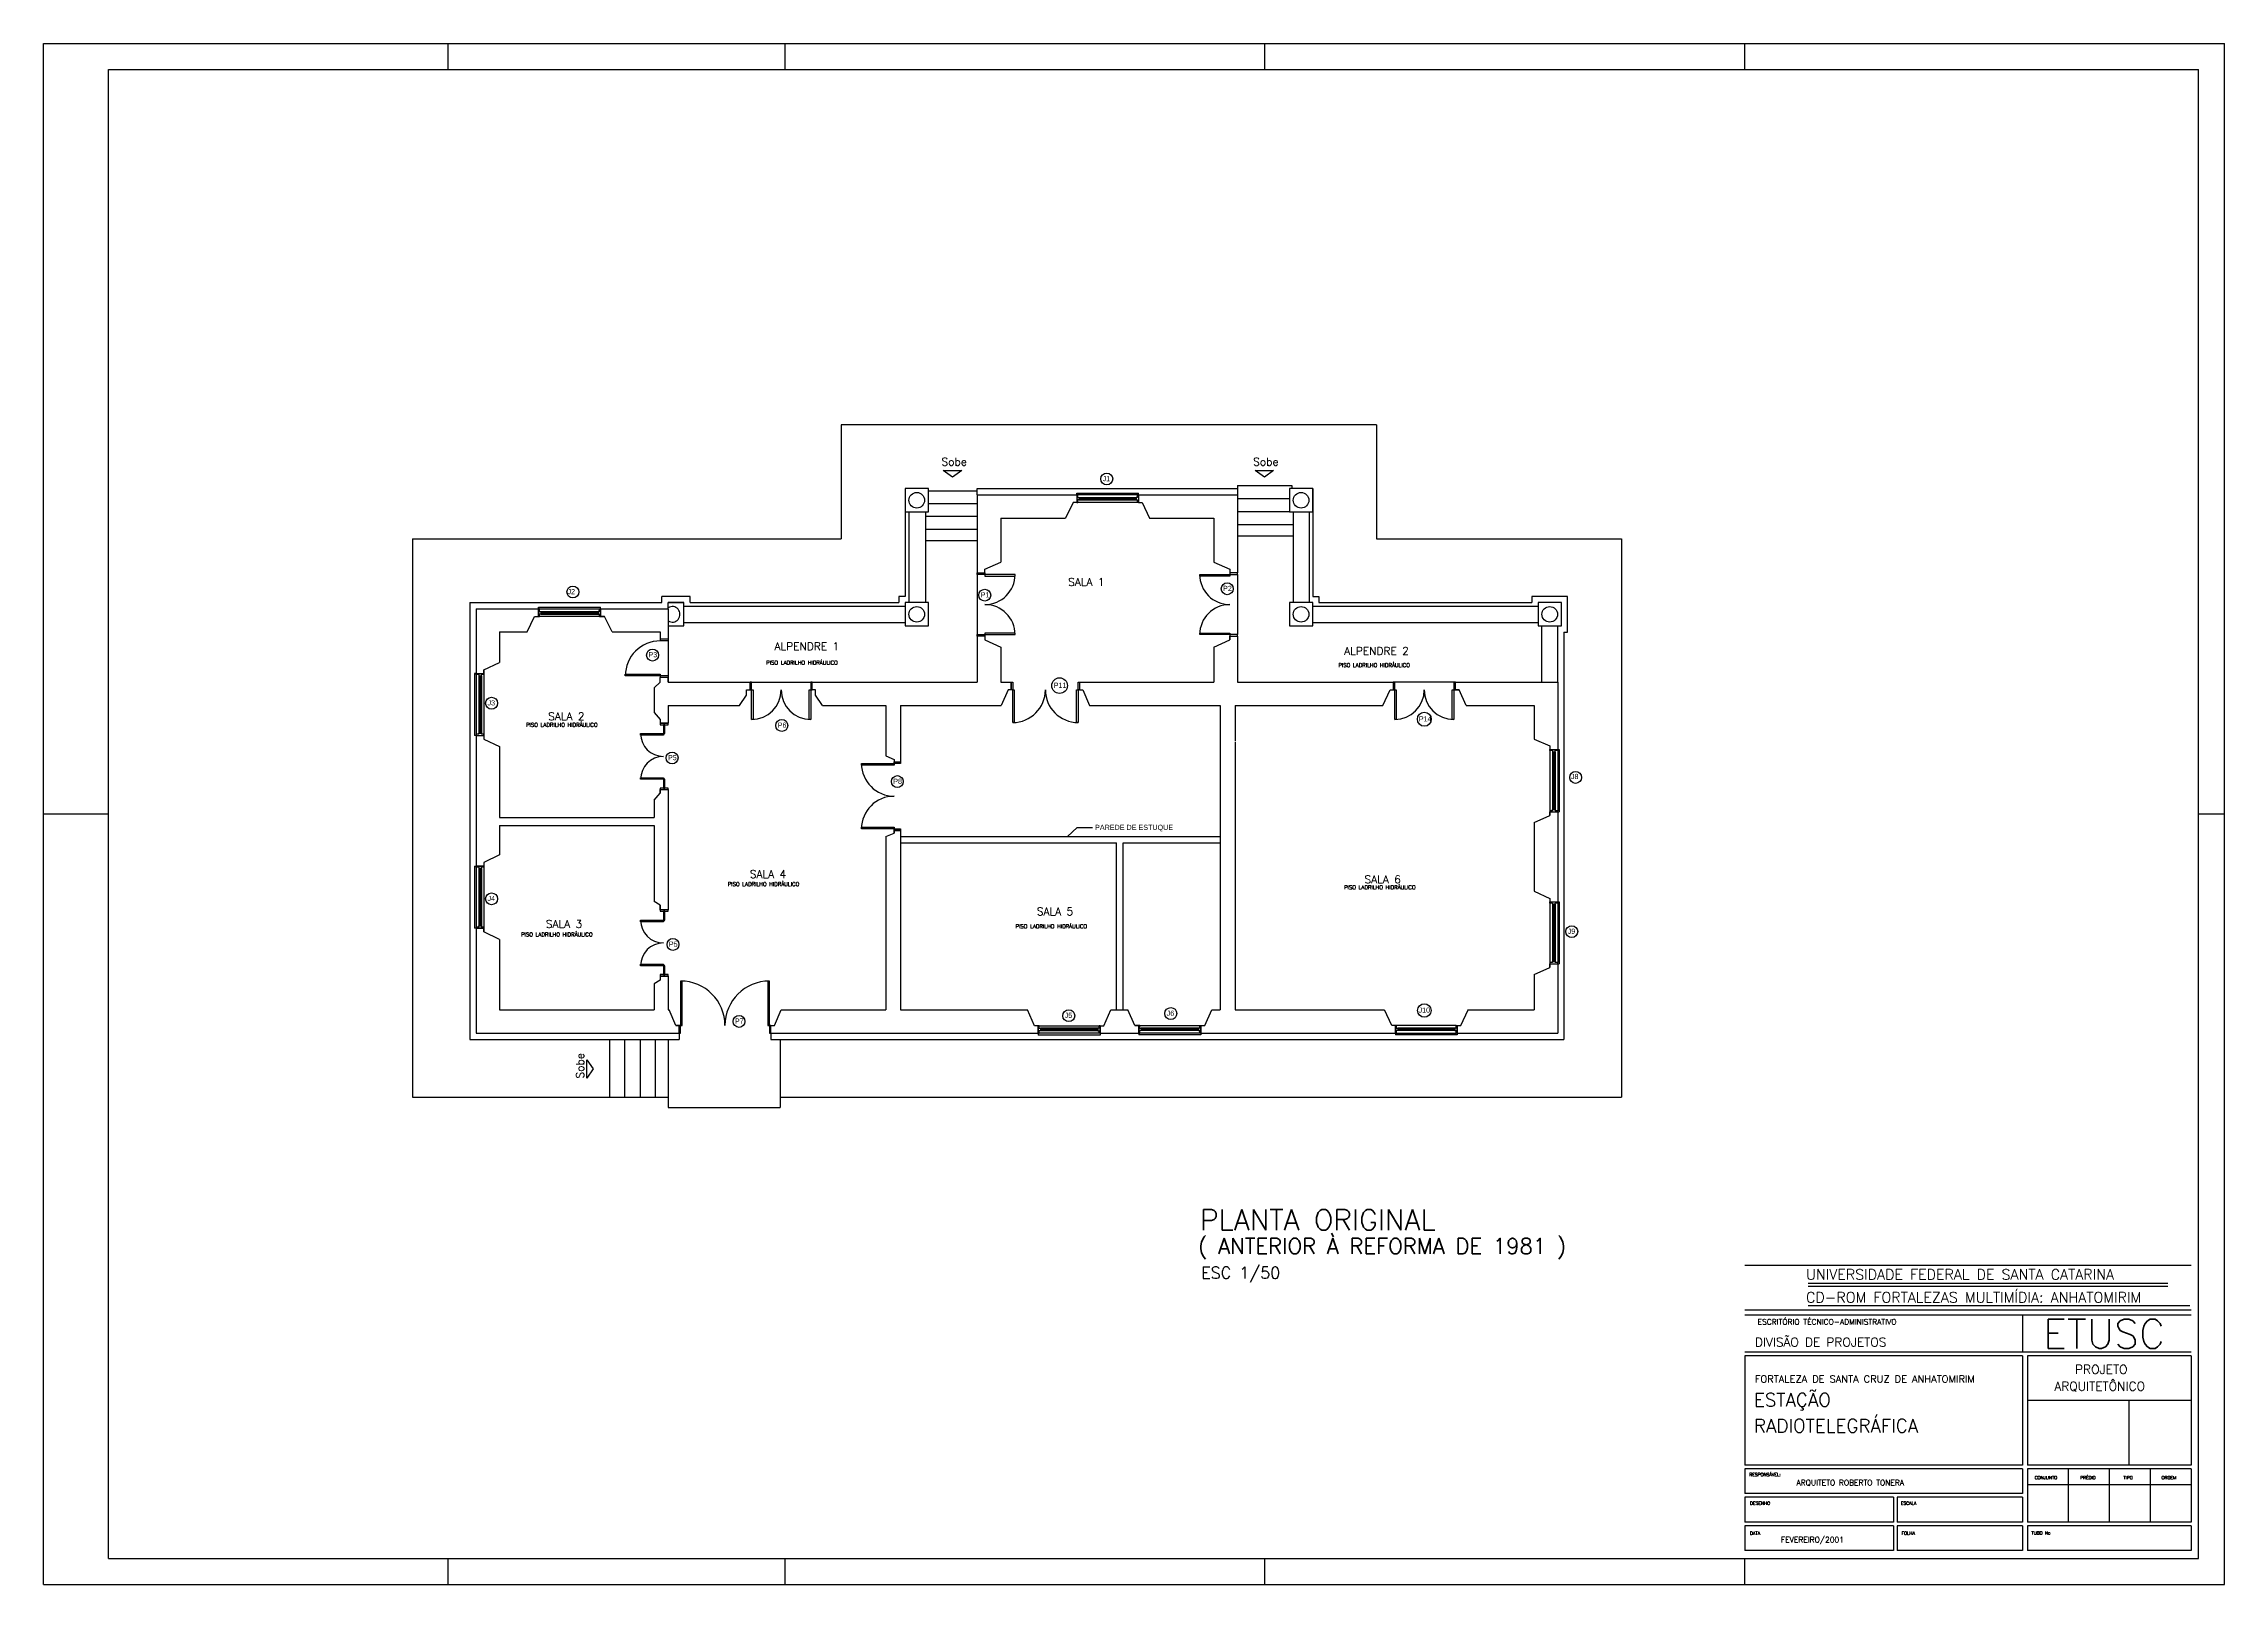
# Model space of a CAD drawing. Extents: x -1098 to 3016, y -832 to 644.
# Drawn here: x 422 to 1263, y -799 to -205 of the extents above; entities that cross this region are included whole.
import ezdxf

# ---------------------------------------------------------------- set-up
doc = ezdxf.new("R2010")
doc.units = 0
doc.header["$MEASUREMENT"] = 0
doc.layers.get('0').update_dxf_attribs({"linetype": 'CONTINUOUS'})
for name, color, linetype in [('COTAS_INTERNAS', 1, 'CONTINUOUS'), ('ESQUADRIAS', 2, 'CONTINUOUS'), ('MARGEMINT', 6, 'CONTINUOUS'), ('MARGEMTEXT', 1, 'CONTINUOUS'), ('MARGEXT', 2, 'CONTINUOUS'), ('MARGINT', 6, 'CONTINUOUS'), ('PAREDES', 7, 'CONTINUOUS'), ('TEXT1', 3, 'CONTINUOUS'), ('TEXT2', 6, 'CONTINUOUS'), ('TEXTO', 3, 'CONTINUOUS'), ('VARANDA', 1, 'CONTINUOUS')]:
    doc.layers.add(name, color=color, linetype=linetype)
doc.styles.add('ROMANS', font='romans')
doc.dimstyles.new('ISO-25', dxfattribs={"dimtxt": 10, "dimasz": 3.5, "dimexe": 1.25, "dimexo": 15, "dimgap": 5, "dimtad": 1, "dimdec": 1, "dimtxsty": 'STANDARD', "dimblk": 'DOT', "dimcen": 2.5, "dimclrd": 1, "dimclre": 1, "dimclrt": 2, "dimazin": 3, "dimtfac": 1, "dimtdec": 1, "dimtmove": 0, "dimatfit": 3})

msp = doc.modelspace()

# ---------------------------------------------------------------- linework, layer by layer
at = {"color": 1}
for points in [[(782.025, -409.16), (782.025, -432.36)], [(882.425, -409.16), (882.425, -432.36)], [(662.825, -432.435), (662.825, -450.635)], [(695.025, -450.635), (717.825, -450.635)], [(965.845, -450.635), (943.045, -450.635)]]:
    msp.add_lwpolyline(points, dxfattribs=at)
at = {"layer": 'COTAS_INTERNAS', "color": 3}
for points in [[(752.425, -510.111), (875.725, -510.111)], [(752.425, -512.611), (835.763, -512.611)], [(835.763, -577.015), (835.763, -512.611)], [(838.263, -577.015), (838.263, -512.611)], [(838.263, -512.611), (875.725, -512.611)]]:
    msp.add_lwpolyline(points, dxfattribs=at)
at = {"layer": 'COTAS_INTERNAS'}
msp.add_arc((659.825, -448.244), 13.5, 90, 180, dxfattribs=at)
at = {"layer": 'ESQUADRIAS'}
for points in [[(820.425, -378.435), (820.425, -377.835)], [(820.425, -377.835), (844.225, -377.835)], [(820.825, -379.435), (820.825, -378.435), (820.425, -378.435)], [(820.425, -378.435), (820.425, -381.435), (820.825, -381.435), (820.825, -380.435)], [(820.425, -378.435), (820.425, -381.435)], [(843.825, -378.435), (820.825, -378.435)], [(844.225, -378.435), (844.225, -381.435), (843.825, -381.435), (843.825, -380.435)], [(843.825, -379.435), (843.825, -378.435), (844.225, -378.435)], [(844.225, -378.435), (844.225, -377.835)], [(844.225, -378.435), (844.225, -381.435)], [(820.825, -379.435), (821.325, -379.435), (821.325, -380.435), (820.825, -380.435)], [(843.825, -381.435), (820.825, -381.435)], [(821.225, -379.435), (843.325, -379.435)], [(821.225, -380.435), (843.325, -380.435)], [(821.325, -379.735), (843.325, -379.735)], [(821.325, -380.135), (843.325, -380.135)], [(843.825, -379.435), (843.325, -379.435), (843.325, -380.435), (843.825, -380.435)], [(612.875, -421.815), (636.775, -421.815)], [(612.875, -422.415), (612.875, -421.815)], [(612.875, -422.415), (612.875, -425.415), (613.275, -425.415), (613.275, -424.415)], [(613.275, -423.415), (613.275, -422.415), (612.875, -422.415)], [(613.275, -422.415), (636.375, -422.415)], [(613.275, -423.415), (613.775, -423.415), (613.775, -424.415), (613.275, -424.415)], [(636.375, -425.415), (613.275, -425.415)], [(613.775, -423.415), (635.875, -423.415)], [(613.775, -423.715), (635.875, -423.715)], [(613.775, -424.115), (635.875, -424.115)], [(613.775, -424.415), (635.875, -424.415)], [(636.375, -423.415), (635.875, -423.415), (635.875, -424.415), (636.375, -424.415)], [(636.375, -423.415), (636.375, -422.415), (636.775, -422.415)], [(636.775, -422.415), (636.775, -425.415), (636.375, -425.415), (636.375, -424.415)], [(636.775, -422.415), (636.775, -421.815)], [(659.825, -434.144), (659.825, -434.744)], [(662.825, -434.744), (659.825, -434.744)], [(662.825, -434.144), (662.825, -434.744)], [(588.225, -447.375), (588.225, -471.175)], [(588.825, -447.375), (588.225, -447.375)], [(588.825, -447.375), (591.825, -447.375), (591.825, -447.775), (590.825, -447.775)], [(589.825, -447.775), (588.825, -447.775), (588.825, -447.375)], [(588.825, -447.775), (588.825, -470.775)], [(589.825, -447.775), (589.825, -448.275), (590.825, -448.275), (590.825, -447.775)], [(589.825, -448.275), (589.825, -470.275)], [(590.125, -448.275), (590.125, -470.275)], [(590.525, -448.275), (590.525, -470.275)], [(590.825, -448.275), (590.825, -470.275)], [(591.825, -447.775), (591.825, -470.775)], [(659.825, -448.244), (659.825, -448.844)], [(662.825, -448.244), (659.825, -448.244)], [(662.825, -448.244), (662.825, -448.844)], [(588.825, -471.175), (591.825, -471.175), (591.825, -470.775), (590.825, -470.775)], [(589.825, -470.775), (588.825, -470.775), (588.825, -471.175)], [(589.825, -470.775), (589.825, -470.275), (590.825, -470.275), (590.825, -470.775)], [(588.825, -471.175), (588.225, -471.175)], [(1002.925, -476.675), (1005.925, -476.675), (1005.925, -477.075), (1004.925, -477.075)], [(1003.925, -477.075), (1002.925, -477.075), (1002.925, -476.675)], [(1002.925, -477.075), (1002.925, -500.275)], [(1003.925, -477.075), (1003.925, -477.575), (1004.925, -477.575), (1004.925, -477.075)], [(1003.925, -477.575), (1003.925, -499.775)], [(1004.225, -477.575), (1004.225, -499.775)], [(1004.625, -477.575), (1004.625, -499.775)], [(1004.925, -477.575), (1004.925, -499.775)], [(1005.925, -476.675), (1006.525, -476.675)], [(1005.925, -477.075), (1005.925, -500.275)], [(1006.525, -476.675), (1006.525, -500.675)], [(1003.925, -500.275), (1002.925, -500.275), (1002.925, -500.675)], [(1002.925, -500.675), (1005.925, -500.675), (1005.925, -500.275), (1004.925, -500.275)], [(1003.925, -500.275), (1003.925, -499.775), (1004.925, -499.775), (1004.925, -500.275)], [(1005.925, -500.675), (1006.525, -500.675)], [(588.225, -521.625), (588.225, -545.525)], [(588.225, -521.625), (588.825, -521.625)], [(588.825, -521.625), (591.825, -521.625), (591.825, -522.025), (590.825, -522.025)], [(589.825, -522.025), (588.825, -522.025), (588.825, -521.625)], [(588.825, -522.025), (588.825, -545.125)], [(589.825, -522.025), (589.825, -522.525), (590.825, -522.525), (590.825, -522.025)], [(589.825, -522.525), (589.825, -544.625)], [(590.125, -522.525), (590.125, -544.625)], [(590.525, -522.525), (590.525, -544.625)], [(590.825, -522.525), (590.825, -544.625)], [(591.825, -522.025), (591.825, -545.125)], [(1002.925, -535.415), (1005.925, -535.415), (1005.925, -535.815), (1004.925, -535.815)], [(1003.925, -535.815), (1002.925, -535.815), (1002.925, -535.415)], [(1002.925, -535.815), (1002.925, -558.815)], [(1003.925, -535.815), (1003.925, -536.315), (1004.925, -536.315), (1004.925, -535.815)], [(1003.925, -536.215), (1003.925, -558.315)], [(1004.225, -536.315), (1004.225, -558.315)], [(1004.625, -536.315), (1004.625, -558.315)], [(1004.925, -536.215), (1004.925, -558.315)], [(1005.925, -535.415), (1006.525, -535.415)], [(1005.925, -535.815), (1005.925, -558.815)], [(1006.525, -535.415), (1006.525, -559.215)], [(588.825, -545.525), (588.225, -545.525)], [(589.825, -545.125), (588.825, -545.125), (588.825, -545.525)], [(588.825, -545.525), (591.825, -545.525), (591.825, -545.125), (590.825, -545.125)], [(589.825, -545.125), (589.825, -544.625), (590.825, -544.625), (590.825, -545.125)], [(1002.925, -559.215), (1005.925, -559.215), (1005.925, -558.815), (1004.925, -558.815)], [(1003.925, -558.815), (1002.925, -558.815), (1002.925, -559.215)], [(1003.925, -558.815), (1003.925, -558.315), (1004.925, -558.315), (1004.925, -558.815)], [(1005.925, -559.215), (1006.525, -559.215)], [(805.888, -584.115), (805.888, -583.215), (805.488, -583.215)], [(805.488, -583.215), (805.888, -583.215)], [(805.488, -583.215), (805.488, -586.015), (805.888, -586.015), (805.888, -585.115)], [(805.488, -586.115), (805.488, -586.715)], [(829.488, -586.715), (805.488, -586.715)], [(805.888, -583.215), (829.088, -583.215)], [(805.888, -584.115), (806.388, -584.115), (806.388, -585.115), (805.888, -585.115)], [(829.088, -586.015), (805.888, -586.015)], [(828.588, -584.115), (806.388, -584.115)], [(828.588, -584.415), (806.388, -584.415)], [(828.588, -584.815), (806.388, -584.815)], [(828.588, -585.115), (806.388, -585.115)], [(829.088, -584.115), (828.588, -584.115), (828.588, -585.115), (829.088, -585.115)], [(829.088, -584.115), (829.088, -583.215), (829.488, -583.215)], [(829.488, -583.215), (829.488, -586.015), (829.088, -586.015), (829.088, -585.115)], [(829.488, -583.215), (829.088, -583.215)], [(829.488, -586.015), (829.488, -586.715)], [(844.406, -583.015), (844.406, -586.015), (844.806, -586.015), (844.806, -585.015)], [(844.806, -584.015), (844.806, -583.015), (844.406, -583.015)], [(844.406, -586.015), (844.406, -586.615)], [(868.225, -586.615), (844.406, -586.615)], [(844.806, -583.015), (867.825, -583.015)], [(844.806, -584.015), (845.306, -584.015), (845.306, -585.015), (844.806, -585.015)], [(867.825, -586.015), (844.806, -586.015)], [(867.406, -584.015), (845.306, -584.015)], [(867.325, -584.315), (845.306, -584.315)], [(867.325, -584.715), (845.306, -584.715)], [(867.406, -585.015), (845.306, -585.015)], [(867.825, -584.015), (867.325, -584.015), (867.325, -585.015), (867.825, -585.015)], [(868.225, -583.015), (868.225, -586.015), (867.825, -586.015), (867.825, -585.015)], [(867.825, -584.015), (867.825, -583.015), (868.225, -583.015)], [(868.225, -586.015), (868.225, -586.615)], [(943.688, -584.015), (943.688, -583.015), (943.288, -583.015)], [(943.288, -583.015), (943.288, -586.015), (943.688, -586.015), (943.688, -585.015)], [(943.288, -586.015), (943.288, -586.615)], [(967.107, -586.615), (943.288, -586.615)], [(966.707, -583.015), (943.688, -583.015)], [(943.688, -584.015), (944.188, -584.015), (944.188, -585.015), (943.688, -585.015)], [(943.688, -586.015), (966.707, -586.015)], [(966.288, -584.015), (944.188, -584.015)], [(966.207, -584.315), (944.188, -584.315)], [(966.207, -584.715), (944.188, -584.715)], [(966.288, -585.015), (944.188, -585.015)], [(966.707, -584.015), (966.207, -584.015), (966.207, -585.015), (966.707, -585.015)], [(966.707, -584.015), (966.707, -583.015), (967.107, -583.015)], [(967.107, -583.015), (967.107, -586.015), (966.707, -586.015), (966.707, -585.015)], [(967.107, -586.015), (967.107, -586.615)]]:
    msp.add_lwpolyline(points, dxfattribs=at)
for points in [[(785.025, -409.16), (782.025, -409.16), (782.025, -408.56), (785.025, -408.56)], [(785.025, -409.76), (796.625, -409.76), (796.625, -409.16), (785.025, -409.16)], [(879.425, -409.76), (867.825, -409.76), (867.825, -409.16), (879.425, -409.16)], [(879.425, -409.16), (882.425, -409.16), (882.425, -408.56), (879.425, -408.56)], [(785.025, -432.96), (782.025, -432.96), (782.025, -432.36), (785.025, -432.36)], [(785.025, -432.36), (796.625, -432.36), (796.625, -431.76), (785.025, -431.76)], [(879.425, -432.36), (867.825, -432.36), (867.825, -431.76), (879.425, -431.76)], [(879.425, -432.96), (882.425, -432.96), (882.425, -432.36), (879.425, -432.36)], [(659.825, -448.244), (646.325, -448.244), (646.325, -447.644), (659.825, -447.644)], [(694.425, -453.635), (695.025, -453.635), (695.025, -450.635), (694.425, -450.635)], [(695.025, -453.635), (695.625, -453.635), (695.625, -465.035), (695.025, -465.035)], [(717.225, -453.635), (717.825, -453.635), (717.825, -465.035), (717.225, -465.035)], [(717.825, -453.635), (718.425, -453.635), (718.425, -450.635), (717.825, -450.635)], [(795.125, -450.635), (795.725, -450.635), (795.725, -453.635), (795.125, -453.635)], [(795.725, -453.635), (796.325, -453.635), (796.325, -466.235), (795.725, -466.235)], [(820.325, -453.635), (820.925, -453.635), (820.925, -466.235), (820.325, -466.235)], [(820.925, -450.635), (821.525, -450.635), (821.525, -453.635), (820.925, -453.635)], [(942.445, -453.635), (943.045, -453.635), (943.045, -450.635), (942.445, -450.635)], [(943.045, -453.635), (943.645, -453.635), (943.645, -465.035), (943.045, -465.035)], [(965.245, -453.635), (965.845, -453.635), (965.845, -465.035), (965.245, -465.035)], [(965.845, -453.635), (966.445, -453.635), (966.445, -450.635), (965.845, -450.635)], [(661.025, -471.115), (652.225, -471.115), (652.225, -470.515), (661.025, -470.515)], [(659.825, -467.115), (662.825, -467.115), (662.825, -466.515), (659.825, -466.515)], [(661.025, -470.515), (661.625, -470.515), (661.625, -467.115), (661.025, -467.115)], [(661.025, -488.115), (652.225, -488.115), (652.225, -487.515), (661.025, -487.515)], [(749.988, -482.035), (749.988, -482.635), (737.388, -482.635), (737.388, -482.035)], [(749.988, -481.435), (752.425, -481.435), (752.425, -482.035), (749.988, -482.035)], [(659.825, -492.115), (662.825, -492.115), (662.825, -491.515), (659.825, -491.515)], [(661.025, -491.515), (661.625, -491.515), (661.625, -488.115), (661.025, -488.115)], [(749.988, -506.635), (749.988, -507.235), (737.388, -507.235), (737.388, -506.635)], [(749.988, -507.235), (752.425, -507.235), (752.425, -507.835), (749.988, -507.835)], [(661.025, -543.015), (652.225, -543.015), (652.225, -542.415), (661.025, -542.415)], [(659.825, -539.015), (662.825, -539.015), (662.825, -538.415), (659.825, -538.415)], [(661.025, -542.415), (661.625, -542.415), (661.625, -539.015), (661.025, -539.015)], [(661.025, -560.015), (652.225, -560.015), (652.225, -559.415), (661.025, -559.415)], [(659.825, -564.015), (662.825, -564.015), (662.825, -563.415), (659.825, -563.415)], [(661.025, -563.415), (661.625, -563.415), (661.625, -560.015), (661.025, -560.015)], [(667.641, -583.015), (668.241, -583.015), (668.241, -565.891), (667.641, -565.891)], [(701.288, -583.015), (701.888, -583.015), (701.888, -565.891), (701.288, -565.891)], [(667.041, -586.015), (667.641, -586.015), (667.641, -583.015), (667.041, -583.015)], [(701.888, -586.015), (702.488, -586.015), (702.488, -583.015), (701.888, -583.015)]]:
    msp.add_lwpolyline(points, close=True, dxfattribs=at)
at = {"layer": 'ESQUADRIAS', "color": 1}
for centre, radius, start, end in [((785.025, -409.16), 11.6, 270, 0), ((879.425, -409.16), 11.6, 180, 270), ((785.025, -432.36), 11.6, 0, 90), ((879.425, -432.36), 11.6, 90, 180), ((695.025, -453.635), 11.4, 270, 0), ((717.825, -453.635), 11.4, 180, 270), ((795.725, -453.635), 12.6, 270, 0), ((820.925, -453.635), 12.6, 180, 270), ((943.045, -453.635), 11.4, 270, 0), ((965.845, -453.635), 11.4, 180, 270), ((661.025, -470.515), 8.8, 180, 270), ((661.025, -488.115), 8.8, 90, 180), ((749.988, -482.035), 12.6, 180, 270), ((749.988, -507.235), 12.6, 90, 180), ((661.025, -542.415), 8.8, 180, 270), ((661.025, -560.015), 8.8, 90, 180), ((667.641, -583.015), 17.123, 0, 90), ((701.888, -583.015), 17.123, 90, 180)]:
    msp.add_arc(centre, radius, start, end, dxfattribs=at)
at = {"layer": 'MARGEMINT'}
for p, q in [((1250.131, -675.527), (1078, -675.527)), ((1250.131, -692.74), (1078, -692.74)), ((1250.131, -694.653), (1078, -694.653)), ((1250.131, -708.997), (1078, -708.997))]:
    msp.add_line(p, q, dxfattribs=at)
at = {"layer": 'MARGEMTEXT'}
for p, q in [((1185.104, -694.653), (1185.104, -708.997)), ((1185.104, -710.432), (1078, -710.432)), ((1078, -710.432), (1078, -752.508)), ((1185.104, -710.432), (1185.104, -752.508)), ((1250.131, -710.432), (1187.016, -710.432)), ((1187.016, -710.432), (1187.016, -752.508)), ((1250.131, -710.432), (1250.131, -752.508)), ((1250.131, -727.645), (1187.016, -727.645)), ((1226.18, -727.645), (1226.18, -752.508)), ((1185.104, -752.508), (1078, -752.508)), ((1185.104, -753.943), (1078, -753.943)), ((1078, -753.943), (1078, -763.505)), ((1185.104, -753.943), (1185.104, -763.505)), ((1250.131, -752.508), (1187.016, -752.508)), ((1187.016, -753.943), (1187.016, -774.503)), ((1250.131, -753.943), (1187.016, -753.943)), ((1202.795, -753.943), (1202.795, -774.503)), ((1218.574, -753.943), (1218.574, -774.503)), ((1234.352, -753.943), (1234.352, -774.503)), ((1250.131, -753.943), (1250.131, -774.503)), ((1185.104, -763.505), (1078, -763.505)), ((1135.377, -764.94), (1078, -764.94)), ((1078, -764.94), (1078, -774.503)), ((1135.377, -764.94), (1135.377, -774.503)), ((1185.104, -764.94), (1136.811, -764.94)), ((1136.811, -764.94), (1136.811, -774.503)), ((1185.104, -764.94), (1185.104, -774.503)), ((1250.131, -760.158), (1187.016, -760.158)), ((1135.377, -774.503), (1078, -774.503)), ((1135.377, -775.937), (1078, -775.937)), ((1078, -775.937), (1078, -785.5)), ((1135.377, -775.937), (1135.377, -785.5)), ((1185.104, -774.503), (1136.811, -774.503)), ((1185.104, -775.937), (1136.811, -775.937)), ((1136.811, -775.937), (1136.811, -785.5)), ((1185.104, -775.937), (1185.104, -785.5)), ((1250.131, -774.503), (1187.016, -774.503)), ((1250.131, -775.937), (1187.016, -775.937)), ((1187.016, -775.937), (1187.016, -785.5)), ((1250.131, -775.937), (1250.131, -785.5)), ((1135.377, -785.5), (1078, -785.5)), ((1185.104, -785.5), (1136.811, -785.5)), ((1250.131, -785.5), (1187.016, -785.5))]:
    msp.add_line(p, q, dxfattribs=at)
at = {"layer": 'MARGEXT'}
for p, q in [((422, -204.5), (1263, -204.5)), ((422, -798.5), (422, -204.5)), ((578, -214.5), (578, -204.5)), ((708, -214.5), (708, -204.5)), ((893, -214.5), (893, -204.5)), ((1078, -214.5), (1078, -204.5)), ((1263, -798.5), (1263, -204.5)), ((422, -501.5), (447, -501.5)), ((1253, -501.5), (1263, -501.5)), ((578, -798.5), (578, -788.5)), ((708, -798.5), (708, -788.5)), ((893, -798.5), (893, -788.5)), ((1078, -798.5), (1078, -788.5)), ((422, -798.5), (1263, -798.5))]:
    msp.add_line(p, q, dxfattribs=at)
at = {"layer": 'MARGINT'}
for p, q in [((447, -214.5), (1253, -214.5)), ((447, -788.5), (447, -214.5)), ((1253, -788.5), (1253, -214.5)), ((447, -788.5), (1253, -788.5))]:
    msp.add_line(p, q, dxfattribs=at)
at = {"layer": 'PAREDES'}
for points in [[(782.025, -378.435), (820.425, -378.435)], [(782.025, -378.435), (782.025, -409.16)], [(820.425, -378.435), (820.425, -381.435), (819.025, -381.435), (816.125, -387.435)], [(844.225, -378.435), (844.225, -381.435), (845.625, -381.435), (848.525, -387.435)], [(844.225, -378.435), (882.425, -378.435)], [(882.425, -378.435), (882.425, -408.56)], [(791.125, -387.435), (816.125, -387.435)], [(791.125, -387.435), (791.125, -404.36)], [(848.525, -387.435), (873.325, -387.435)], [(873.325, -387.435), (873.325, -404.36)], [(785.025, -407.16), (791.125, -404.36)], [(785.025, -408.56), (785.025, -407.16)], [(873.325, -404.36), (879.425, -407.16), (879.425, -408.56), (879.425, -408.56)], [(879.425, -407.16), (879.425, -408.56)], [(588.825, -422.415), (588.825, -586.015)], [(588.825, -422.415), (612.875, -422.415)], [(608.425, -431.275), (611.325, -425.415), (612.875, -425.415), (612.875, -422.415)], [(611.325, -425.415), (612.875, -425.415)], [(636.375, -425.415), (638.325, -425.415)], [(636.775, -422.415), (662.825, -422.415)], [(641.225, -431.275), (638.325, -425.415), (636.775, -425.415), (636.775, -422.415)], [(662.825, -422.415), (662.825, -432.435)], [(597.825, -431.275), (597.825, -443.075)], [(597.825, -431.275), (608.425, -431.275)], [(641.225, -431.275), (659.825, -431.275)], [(659.825, -431.275), (659.825, -434.144)], [(662.825, -434.144), (659.825, -434.144)], [(662.825, -432.435), (662.825, -434.144)], [(782.025, -432.36), (782.025, -450.635)], [(785.025, -432.96), (785.025, -434.36)], [(785.025, -434.36), (791.125, -437.16)], [(791.125, -437.16), (791.125, -450.635)], [(873.325, -437.16), (879.425, -434.36), (879.425, -432.96), (879.425, -432.96)], [(873.325, -437.16), (873.325, -450.635)], [(879.425, -432.96), (879.425, -434.36)], [(882.425, -432.96), (882.425, -450.635)], [(588.825, -447.375), (591.825, -447.375), (591.825, -445.875), (597.825, -443.075)], [(591.825, -445.875), (591.825, -472.675)], [(659.825, -450.635), (657.425, -452.815)], [(657.425, -452.815), (657.425, -462.415)], [(662.825, -448.844), (659.825, -448.844)], [(659.825, -450.635), (659.825, -448.844)], [(662.825, -450.635), (662.825, -448.844)], [(662.825, -450.635), (694.425, -450.635)], [(690.425, -459.635), (693.125, -455.635), (693.125, -453.635), (694.425, -453.635), (694.425, -450.635)], [(718.425, -450.635), (782.025, -450.635)], [(722.425, -459.635), (719.725, -455.635), (719.725, -453.635), (718.425, -453.635), (718.425, -450.635)], [(791.125, -450.635), (795.125, -450.635)], [(795.125, -450.635), (795.125, -453.635), (793.925, -453.635), (791.325, -459.635)], [(821.525, -450.635), (821.525, -453.635), (822.725, -453.635), (825.325, -459.635)], [(821.525, -450.635), (873.325, -450.635)], [(882.425, -447.415), (882.425, -450.635)], [(882.425, -450.635), (942.445, -450.635)], [(938.505, -459.635), (941.245, -453.635), (942.445, -453.635), (942.445, -453.635)], [(941.245, -453.635), (942.645, -453.635)], [(970.585, -459.635), (967.845, -453.635), (966.445, -453.635), (966.445, -450.635)], [(966.445, -450.635), (1005.925, -450.635)], [(966.445, -453.635), (967.845, -453.635)], [(1005.925, -450.635), (1005.925, -476.675)], [(657.425, -462.415), (659.825, -465.115), (659.825, -466.515), (662.825, -466.515)], [(662.825, -459.635), (690.425, -459.635)], [(662.825, -459.635), (662.825, -466.515)], [(722.425, -459.635), (746.825, -459.635)], [(746.825, -459.635), (746.825, -479.132)], [(752.425, -459.635), (791.325, -459.635)], [(752.425, -459.635), (752.425, -481.435)], [(825.325, -459.635), (875.725, -459.635)], [(875.725, -459.635), (875.725, -470.835)], [(881.525, -459.635), (938.505, -459.635)], [(881.525, -459.635), (881.525, -473.435)], [(970.585, -459.635), (996.885, -459.635)], [(996.885, -459.635), (996.885, -472.635)], [(659.825, -465.115), (659.825, -466.515)], [(875.725, -470.835), (875.725, -575.515)], [(588.825, -471.175), (591.825, -471.175), (591.825, -472.675), (597.825, -475.475)], [(597.825, -475.475), (597.825, -502.875)], [(746.825, -479.132), (749.988, -480.435), (749.988, -481.435), (752.425, -481.435)], [(881.525, -473.859), (881.525, -536.815)], [(996.885, -472.635), (1002.925, -475.275), (1002.925, -476.675), (1005.925, -476.675)], [(1002.925, -475.275), (1002.925, -476.675)], [(657.425, -496.215), (659.825, -493.515), (659.825, -492.115), (662.825, -492.115)], [(659.825, -492.115), (659.825, -493.515)], [(662.825, -492.115), (662.825, -538.415)], [(597.825, -502.875), (614.625, -502.875)], [(614.625, -502.875), (657.425, -502.875)], [(657.425, -496.215), (657.425, -502.875)], [(996.885, -504.715), (1002.925, -502.075), (1002.925, -500.675), (1005.925, -500.675)], [(1002.925, -500.675), (1002.925, -502.115)], [(1005.925, -500.675), (1005.925, -535.415)], [(597.825, -505.875), (614.625, -505.875)], [(597.825, -505.875), (597.825, -517.275)], [(614.625, -505.875), (657.425, -505.875)], [(657.425, -505.875), (657.425, -535.215)], [(746.825, -510.152), (750.025, -508.835), (750.025, -507.835), (752.425, -507.835)], [(746.825, -510.152), (746.825, -577.015)], [(750.025, -507.835), (750.025, -508.835)], [(752.425, -507.835), (752.425, -577.015)], [(996.885, -504.715), (996.885, -506.515)], [(996.885, -506.515), (996.885, -531.215)], [(597.825, -517.275), (591.825, -520.175), (591.825, -521.625), (588.825, -521.625)], [(591.825, -520.175), (591.825, -546.975)], [(881.525, -516.415), (881.525, -518.915)], [(662.825, -538.415), (659.825, -538.415), (659.825, -536.615), (657.425, -535.215)], [(659.825, -536.615), (659.825, -538.415)], [(881.525, -536.815), (881.525, -546.915)], [(996.885, -531.215), (1002.925, -534.015), (1002.925, -535.415), (1005.925, -535.415)], [(1002.925, -534.015), (1002.925, -535.415)], [(597.825, -549.875), (591.825, -546.975), (591.825, -545.525), (588.825, -545.525)], [(597.825, -549.875), (597.825, -577.015)], [(881.525, -546.915), (881.525, -575.515)], [(996.885, -563.415), (1002.925, -560.615), (1002.925, -559.215), (1005.925, -559.215)], [(996.885, -563.415), (996.885, -577.015)], [(1002.925, -559.215), (1002.925, -560.615)], [(1005.925, -559.215), (1005.925, -586.015)], [(662.825, -564.015), (659.825, -564.015), (659.825, -565.615), (657.425, -567.015)], [(657.425, -567.015), (657.425, -577.015)], [(662.825, -564.015), (662.825, -577.015)], [(597.825, -577.015), (657.425, -577.015)], [(662.825, -577.015), (663.178, -577.015)], [(667.041, -586.015), (667.041, -583.015), (665.841, -583.015), (663.178, -577.015)], [(702.488, -586.015), (702.488, -583.015), (703.888, -583.015), (706.488, -577.015)], [(706.488, -577.015), (746.825, -577.015)], [(752.425, -577.015), (801.47, -577.015)], [(805.488, -586.015), (805.488, -583.215), (804.157, -583.215), (801.47, -577.015)], [(829.488, -586.015), (829.488, -583.215), (830.819, -583.215), (833.506, -577.015)], [(833.506, -577.015), (840.106, -577.015)], [(844.406, -586.015), (844.406, -583.015), (842.806, -583.015), (840.106, -577.015)], [(868.225, -586.015), (868.225, -583.015), (869.825, -583.015), (872.525, -577.015)], [(872.525, -577.015), (875.725, -577.015)], [(875.725, -575.515), (875.725, -577.015)], [(881.525, -575.515), (881.525, -577.015)], [(881.525, -577.015), (919.748, -577.015)], [(919.748, -577.015), (938.848, -577.015)], [(943.288, -586.015), (943.288, -583.015), (941.888, -583.015), (939.048, -577.015)], [(967.088, -586.015), (967.088, -583.015), (968.488, -583.015), (971.328, -577.015)], [(971.128, -577.015), (996.885, -577.015)], [(588.825, -586.015), (667.041, -586.015)], [(665.841, -583.015), (667.041, -583.015)], [(702.488, -583.015), (703.888, -583.015)], [(702.488, -586.015), (805.488, -586.015)], [(829.488, -586.015), (844.406, -586.015)], [(842.806, -583.015), (844.406, -583.015)], [(868.225, -583.015), (869.825, -583.015)], [(868.225, -586.015), (943.288, -586.015)], [(967.088, -586.015), (1005.925, -586.015)]]:
    msp.add_lwpolyline(points, dxfattribs=at)
at = {"layer": 'TEXT1'}
for p, q in [((1241.131, -682.47), (1102.47, -682.47)), ((1241.131, -683.675), (1102.47, -683.675)), ((1249.63, -691.103), (1102.47, -691.103))]:
    msp.add_line(p, q, dxfattribs=at)
at = {"layer": 'TEXTO'}
for points in [[(772.539, -371.606), (768.964, -369.057), (776.115, -369.057)], [(892.768, -371.606), (889.192, -369.057), (896.343, -369.057)], [(633.992, -599.792), (631.443, -603.367), (631.443, -596.216)]]:
    msp.add_lwpolyline(points, close=True, dxfattribs=at)
at = {"layer": 'TEXTO', "color": 1}
for centre, radius in [((831.976, -372.339), 2.298), ((626.107, -415.909), 2.298), ((784.95, -417.135), 2.298), ((878.453, -414.661), 2.298), ((656.83, -440.231), 2.298), ((813.788, -452.015), 3.009), ((594.756, -458.78), 2.298), ((954.464, -464.969), 2.692), ((706.684, -467.37), 2.298), ((664.356, -479.899), 2.298), ((751.235, -489.01), 2.298), ((1012.813, -487.409), 2.298), ((594.749, -534.204), 2.298), ((1011.328, -546.851), 2.298), ((664.703, -551.806), 2.298), ((690.177, -581.473), 2.298), ((817.363, -579.255), 2.298), ((856.689, -578.43), 2.298), ((954.457, -577.246), 2.608)]:
    msp.add_circle(centre, radius, dxfattribs=at)
at = {"layer": 'VARANDA', "color": 2}
for points in [[(936.025, -351.435), (729.625, -351.435)], [(729.625, -351.435), (729.625, -395.415)], [(936.025, -351.435), (936.025, -395.415)], [(564.225, -395.415), (564.225, -610.615)], [(564.225, -395.415), (729.625, -395.415)], [(936.025, -395.415), (1030.525, -395.415)], [(1030.525, -395.415), (1030.525, -610.615)], [(570.425, -610.615), (662.825, -610.615)], [(706.025, -610.615), (1030.525, -610.615)]]:
    msp.add_lwpolyline(points, dxfattribs=at)
at = {"layer": 'VARANDA', "color": 3}
for points in [[(754.225, -376.035), (754.225, -417.615)], [(782.025, -377.024), (763.225, -377.024)], [(782.025, -378.435), (782.025, -376.035)], [(782.025, -376.035), (882.425, -376.035)], [(882.425, -374.892), (903.359, -374.892)], [(882.425, -374.892), (882.425, -378.435)], [(903.359, -374.892), (903.359, -376.035)], [(911.425, -376.035), (903.359, -376.035)], [(911.425, -376.035), (911.425, -417.615)], [(755.625, -385.035), (755.625, -420.015)], [(762.125, -385.035), (762.125, -420.015)], [(782.025, -386.824), (762.125, -386.824)], [(782.025, -381.924), (763.225, -381.924)], [(882.425, -379.892), (902.425, -379.892)], [(882.425, -384.892), (902.425, -384.892)], [(903.825, -385.035), (903.825, -420.015)], [(910.025, -385.035), (910.025, -420.015)], [(782.025, -391.824), (762.125, -391.824)], [(882.425, -389.892), (903.825, -389.892)], [(882.425, -394.292), (903.825, -394.292)], [(782.025, -396.224), (762.125, -396.224)], [(586.425, -420.015), (586.425, -588.415)], [(586.425, -420.015), (660.425, -420.015)], [(671.306, -420.015), (671.306, -417.615), (660.425, -417.615)], [(660.425, -420.015), (660.425, -417.615)], [(662.825, -429.015), (668.906, -429.015), (668.906, -420.015), (662.825, -420.015)], [(662.825, -422.415), (662.825, -420.015)], [(662.825, -420.015), (668.906, -420.015)], [(671.306, -420.015), (751.825, -420.015)], [(754.225, -417.615), (751.825, -417.615), (751.825, -420.015)], [(911.425, -417.615), (913.825, -417.615), (913.825, -420.015)], [(913.825, -420.015), (995.925, -420.015)], [(1008.325, -431.415), (1009.725, -431.415), (1009.725, -417.615), (995.925, -417.615), (995.925, -420.015)], [(668.906, -421.415), (754.225, -421.415)], [(668.906, -427.615), (754.225, -427.615)], [(911.425, -421.415), (998.325, -421.415)], [(911.425, -427.615), (998.325, -427.615)], [(999.725, -450.635), (999.725, -429.015)], [(1005.925, -450.635), (1005.925, -429.015)], [(1008.325, -431.415), (1008.325, -588.415)], [(586.425, -588.415), (667.041, -588.415)], [(640.225, -588.415), (640.225, -610.615)], [(646.025, -588.415), (646.025, -610.615)], [(652.025, -588.415), (652.025, -610.615)], [(657.825, -588.415), (657.825, -610.615)], [(662.825, -588.415), (662.825, -614.615)], [(667.041, -586.015), (667.041, -588.415)], [(702.488, -586.015), (702.488, -588.415)], [(702.488, -588.415), (1008.325, -588.415)], [(706.025, -588.415), (706.025, -614.615)], [(564.225, -610.615), (570.425, -610.615)], [(662.825, -614.615), (706.025, -614.615)], [(662.825, -614.615), (662.825, -614.615)]]:
    msp.add_lwpolyline(points, dxfattribs=at)
for points in [[(754.225, -385.035), (763.225, -385.035), (763.225, -376.035), (754.225, -376.035)], [(902.425, -385.035), (911.425, -385.035), (911.425, -376.035), (902.425, -376.035)], [(754.225, -429.015), (763.225, -429.015), (763.225, -420.015), (754.225, -420.015)], [(902.425, -429.015), (911.425, -429.015), (911.425, -420.015), (902.425, -420.015)], [(998.325, -429.015), (1007.325, -429.015), (1007.325, -420.015), (998.325, -420.015)]]:
    msp.add_lwpolyline(points, close=True, dxfattribs=at)
for centre in [(758.725, -380.535), (906.925, -380.535), (758.725, -424.515), (906.925, -424.515), (1002.825, -424.515)]:
    msp.add_circle(centre, 3, dxfattribs=at)
msp.add_arc((664.406, -424.515), 3, 238.195647, 121.804353, dxfattribs=at)

# ---------------------------------------------------------------- texts
at = {"layer": 'COTAS_INTERNAS', "color": 2, "insert": (827.495, -505.656), "char_height": 2, "attachment_point": 1}
msp.add_mtext('PAREDE DE ESTUQUE', dxfattribs=at)
at = {"layer": 'TEXT1', "style": 'ROMANS'}
for s, height, p in [('UNIVERSIDADE FEDERAL DE SANTA CATARINA', 4.01639, (1101.689, -681.018)), ('CD-ROM FORTALEZAS MULTIMÍDIA: ANHATOMIRIM', 4.01639, (1101.665, -689.861)), ('ESCRITÓRIO TÉCNICO-ADMINISTRATIVO', 2.12234, (1082.982, -698.35)), ('DIVISÃO DE PROJETOS', 3.44262, (1081.92, -706.84)), ('PROJETO', 3.4426, (1205.42, -717.34)), ('FORTALEZA DE SANTA CRUZ DE ANHATOMIRIM', 2.78852, (1081.922, -720.706)), ('ARQUITETÔNICO', 3.44262, (1197.42, -723.84)), ('ESTAÇÃO ', 5.1639, (1081.595, -729.936)), ('RADIOTELEGRÁFICA', 5.16393, (1081.595, -739.936)), ('RESPONSÁVEL:', 1.24317, (1079.796, -756.788)), ('CONJUNTO  ', 1.2432, (1189.835, -757.974)), ('PRÉDIO', 1.2432, (1207.39, -757.974)), ('TIPO', 1.2432, (1224.081, -757.974)), ('ORDEM', 1.2432, (1238.758, -757.974)), ('ARQUITETO ROBERTO TONERA', 2.12234, (1097.982, -760.35)), ('DESENHO                       ', 1.24317, (1080.079, -767.825)), ('ESCALA', 1.2432, (1138.211, -767.825)), ('DATA                              ', 1.24317, (1080.079, -779.393)), ('FEVEREIRO/2001', 2.12234, (1091.982, -782.35)), ('FOLHA', 1.2432, (1138.499, -779.393)), ('TUBO No', 1.2432, (1188.598, -779.305))]:
    msp.add_text(s, height=height, dxfattribs=at).set_placement(p)
at = {"layer": 'TEXT2', "color": 3, "style": 'ROMANS'}
for s, height, p in [('Sobe', 3, (768.285, -367.212)), ('Sobe', 3, (888.513, -367.212)), ('SALA 1', 3, (817.075, -413.548)), ('ALPENDRE 1', 3, (703.919, -438.347)), ('ALPENDRE 2', 3, (923.495, -440.124)), ('PISO LADRILHO HIDRÁULICO', 1.5, (700.705, -443.914)), ('PISO LADRILHO HIDRÁULICO', 1.5, (921.337, -444.872)), ('SALA 2', 3, (616.534, -465.34)), ('PISO LADRILHO HIDRÁULICO', 1.5, (608.033, -467.886)), ('PISO LADRILHO HIDRÁULICO', 1.5, (685.81, -529.272)), ('SALA 4', 3, (694.387, -526.181)), ('PISO LADRILHO HIDRÁULICO', 1.5, (923.533, -530.524)), ('SALA 6', 3, (931.382, -528.223)), ('SALA 5', 3, (805.036, -540.574)), ('SALA 3', 3, (615.722, -545.384)), ('PISO LADRILHO HIDRÁULICO', 1.5, (796.831, -545.558)), ('PISO LADRILHO HIDRÁULICO', 1.5, (606.151, -548.69))]:
    msp.add_text(s, height=height, dxfattribs=at).set_placement(p)
msp.add_text('Sobe', height=3, rotation=90, dxfattribs=at).set_placement((630.402, -603.437))
at = {"layer": 'TEXT2', "style": 'ROMANS'}
for s, height, p in [('PLANTA ORIGINAL', 8, (867.979, -661.973)), ('( ANTERIOR À REFORMA DE 1981 ) ', 6, (867.245, -671.079)), ('ESC 1/50', 4.5, (868.433, -680.625)), ('ETUSC', 11.1926, (1193.112, -707.505))]:
    msp.add_text(s, height=height, dxfattribs=at).set_placement(p)
at = {"layer": 'TEXTO', "color": 2}
for s, p in [('J1', (830.394, -373.203)), ('J2', (624.031, -416.772)), ('P1', (783.368, -417.998)), ('P2', (876.87, -415.525)), ('P3', (655.248, -441.094)), ('P11', (811.548, -452.878)), ('J3', (593.174, -459.644)), ('P6', (705.102, -468.233)), ('P14', (952.346, -465.836)), ('P5', (662.774, -480.762)), ('J8', (1010.986, -488.028)), ('P8', (749.653, -489.873)), ('J4', (593.167, -535.068)), ('J9', (1009.746, -547.714)), ('P5', (663.121, -552.669)), ('J5', (815.781, -580.118)), ('J6', (855.107, -579.294)), ('J10', (952.223, -578.109)), ('P7', (688.595, -582.336))]:
    msp.add_text(s, height=2, dxfattribs=at).set_placement(p)

# ---------------------------------------------------------------- leaders
at = {"layer": 'COTAS_INTERNAS', "color": 1, "annotation_type": 0, "has_hookline": 1, "hookline_direction": 0, "text_width": 33.333}
msp.add_leader([(816.844, -510.111), (820.636, -506.656), (826.495, -506.656)], dimstyle='ISO-25', override={"dimscale": 0.2, "dimgap": 5, "dimtad": 0, "dimlfac": 5}, dxfattribs=at)

doc.saveas('drawing.dxf')
